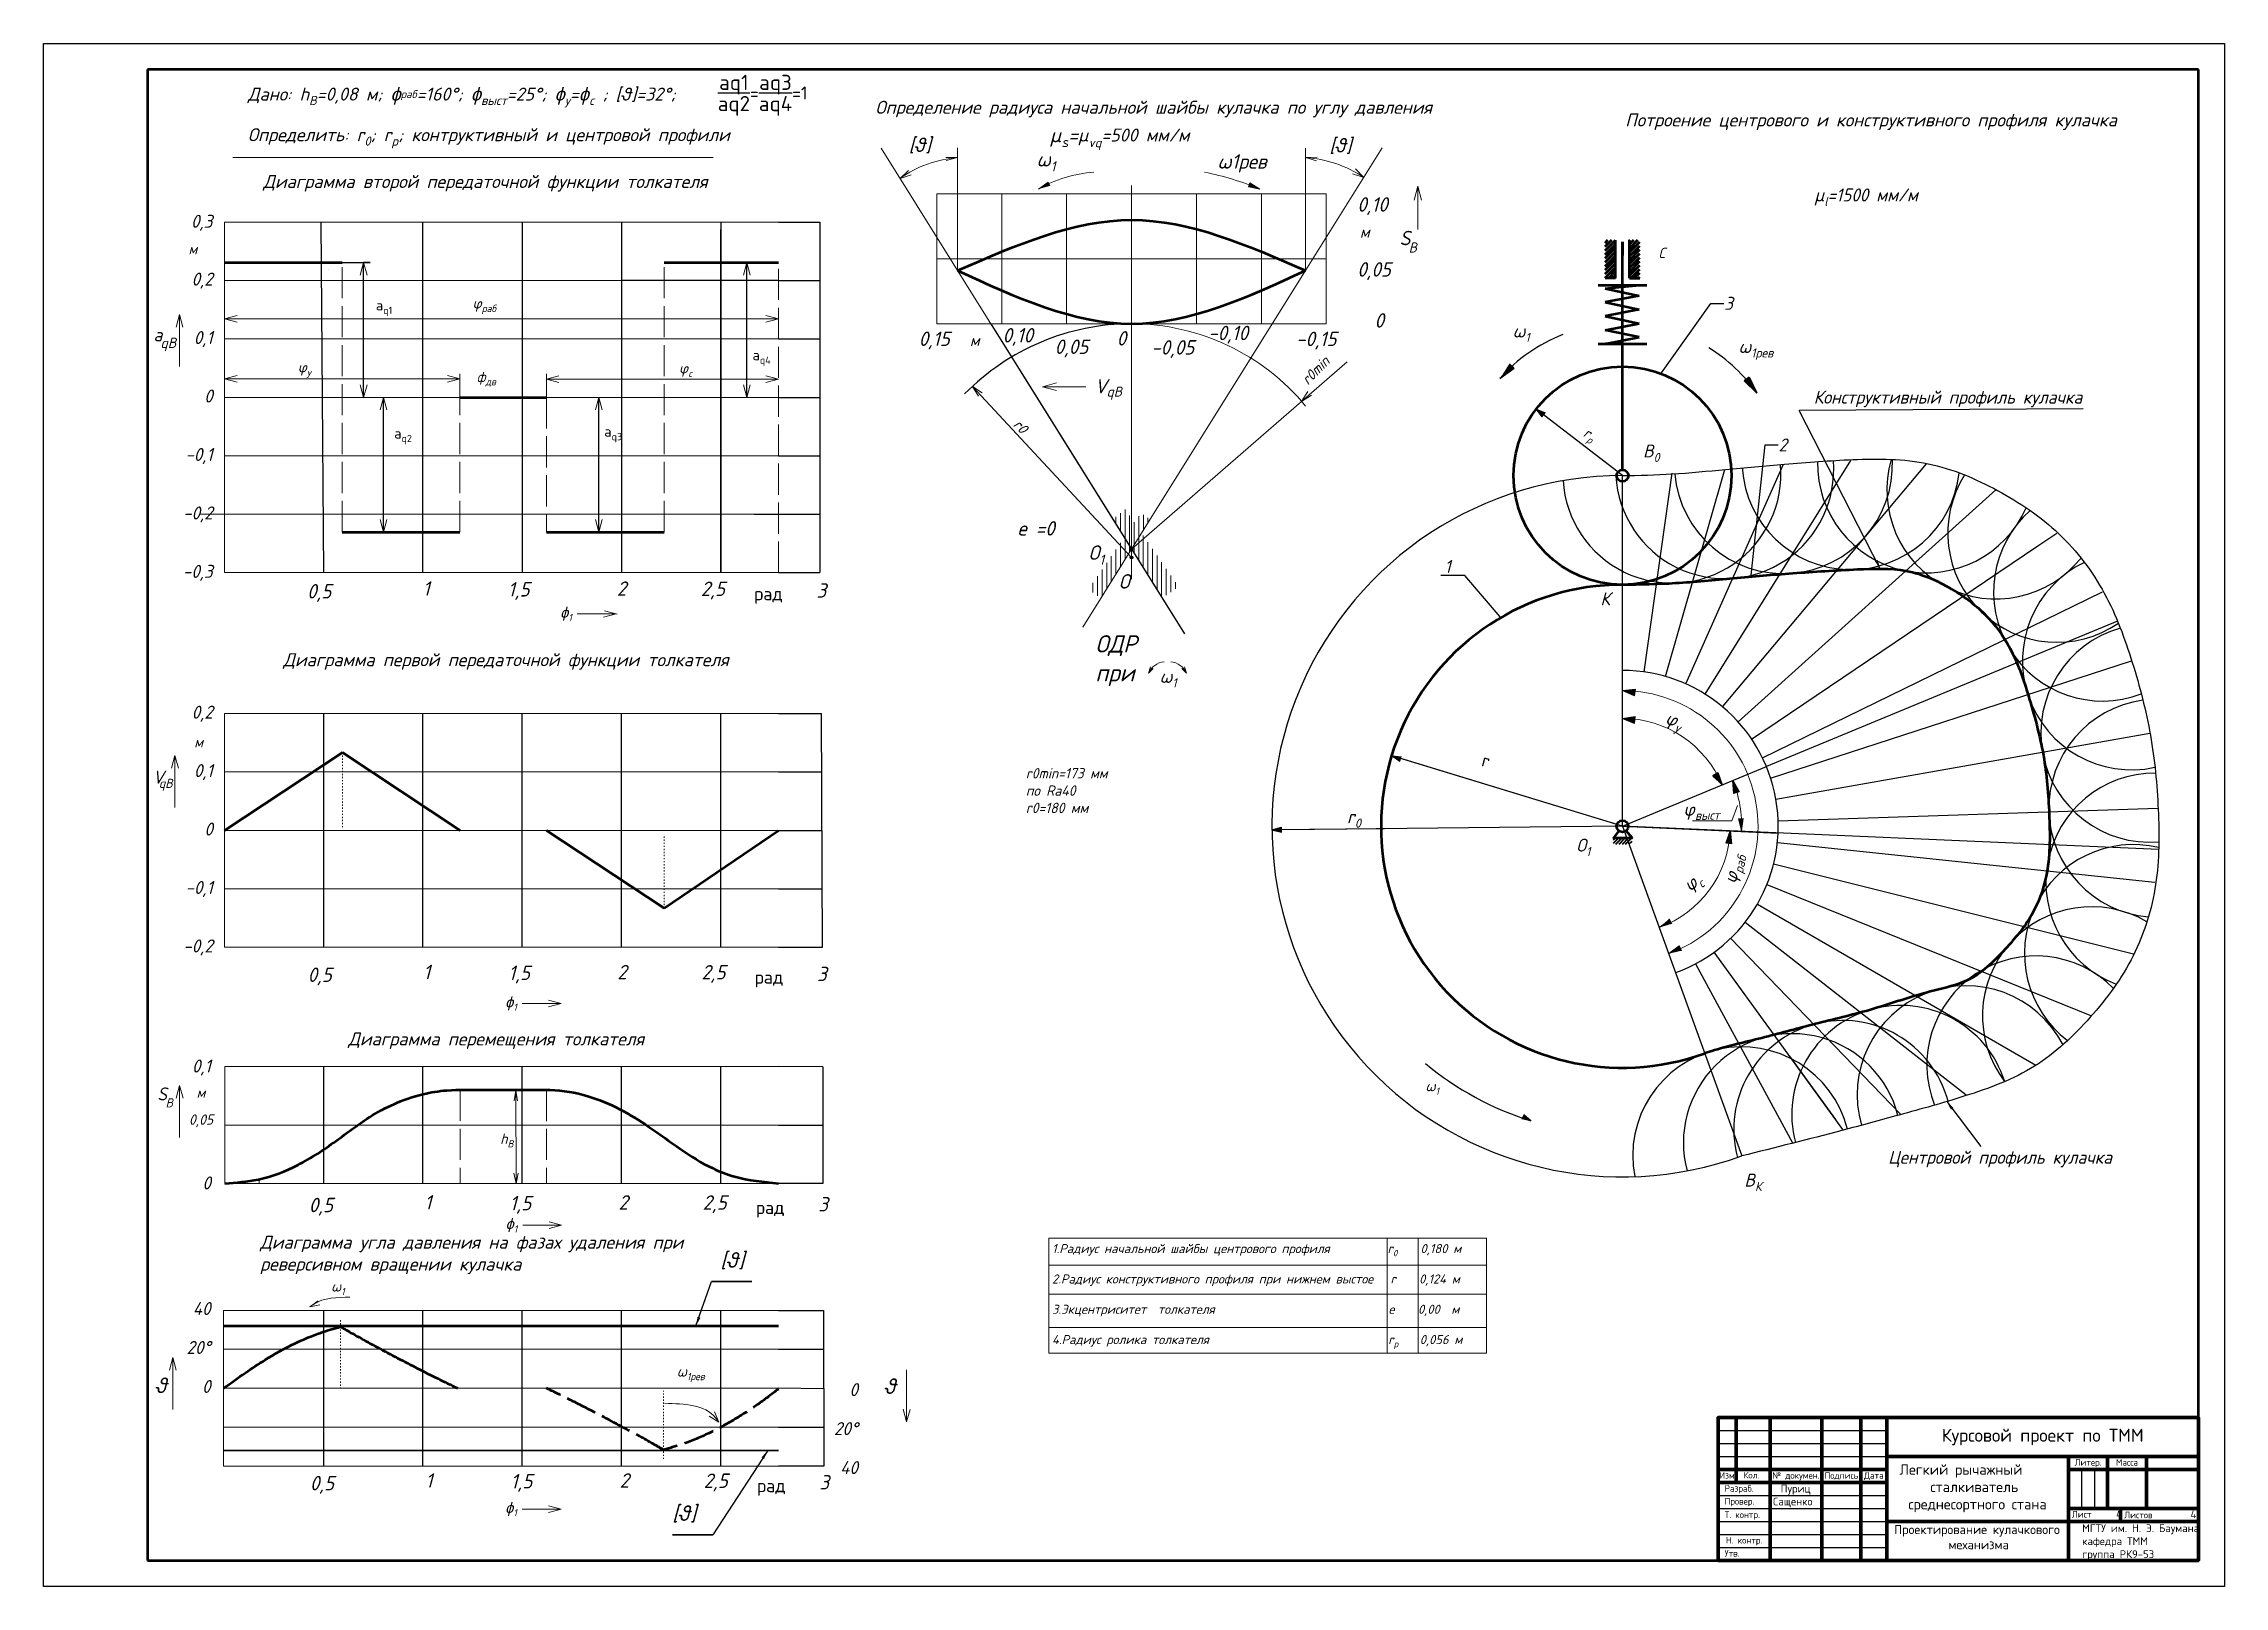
# Model space of a CAD drawing. Header units: millimetres. Extents: x -386 to 454, y -15 to 579.
import ezdxf
from ezdxf import colors
from ezdxf.entities.mleader import LeaderData, LeaderLine
from ezdxf.enums import TextEntityAlignment as Align
from ezdxf.math import Vec2, Vec3

# ---------------------------------------------------------------- set-up
doc = ezdxf.new("R2010")
doc.units = ezdxf.units.MM
doc.linetypes.add('ACAD_ISO02W100', pattern=[15, 12, -3])
doc.linetypes.add('ACAD_ISO03W100', pattern=[1.18, 0.47, -0.71])
for name, color, linetype, lineweight in [('Видимые тонкие (ГОСТ)', 7, 'Continuous', 35), ('Видимый контур (ГОСТ)', 7, 'Continuous', 50), ('Кромка (ГОСТ)', 7, 'Continuous', 50), ('Обозначение (ГОСТ)', 7, 'Continuous', 25), ('Штриховка (ГОСТ)', 7, 'Continuous', 18), ('Эскизная геометрия (ГОСТ)', 7, 'Continuous', 50)]:
    doc.layers.add(name, color=color, linetype=linetype, lineweight=lineweight)
doc.styles.add('Аннотативный', font='arial.ttf')
doc.styles.add('Обычный текст (ГОСТ)', font='GOST Common Italic.ttf')
doc.styles.add('Текстовый стиль150', font='GOST Common Italic.ttf')
doc.dimstyles.new('Диаметр (ГОСТ)$7', dxfattribs={"dimtxt": 3.5, "dimasz": 3.5, "dimexe": 1, "dimexo": 0, "dimgap": 0.5, "dimtad": 1, "dimrnd": 1e-08, "dimtxsty": 'Обычный текст (ГОСТ)', "dimblk": 'Filled-1', "dimcen": 0.09, "dimdle": 15, "dimclrd": 256, "dimclre": 256, "dimclrt": 256, "dimazin": 2, "dimtfac": 0.714286, "dimtdec": 3, "dimtmove": 0, "dimatfit": 3, "dimfxl": 1, "dimtolj": 1, "dimlwd": -1, "dimlwe": 25, "dimarcsym": 0})

msp = doc.modelspace()

# ---------------------------------------------------------------- texts
at = {"color": 0, "lineweight": 13, "style": 'Обычный текст (ГОСТ)'}
for s, insert, char_height, width, attachment_point, line_spacing_factor in [('\\A1;{\\fISOCPEUR|b0|i1|c204|p34;\\H0.71429x;Дано: h\\H0.7x;\\S^ B;\\H1.4286x;=0,0\\fISOCPEUR|b0|i1|c0|p34;8\\fISOCPEUR|b0|i1|c204|p34; м; \\fISOCPEUR|b0|i1|c0|p34;ϕ\\fISOCPEUR|b0|i1|c204|p34;\\H0.6x;раб\\H1.6667x;=160°; \\fISOCPEUR|b0|i1|c0|p34;ϕ\\fISOCPEUR|b0|i1|c204|p34;\\H0.7x;\\S^ выст;\\H1.4286x;=25°; \\fISOCPEUR|b0|i1|c0|p34;ϕ\\fISOCPEUR|b0|i1|c204|p34;\\H0.69997x;\\S^ у;\\H1.4286x;=\\fISOCPEUR|b0|i1|c0|p34;ϕ\\fISOCPEUR|b0|i1|c204|p34;\\H0.69997x;\\S^ c;\\H1.4287x; \\H0.99998x;; [\\fISOCPEUR|b0|i1|c0|p34;ϑ\\fISOCPEUR|b0|i1|c204|p34;]=3\\fISOCPEUR|b0|i1|c0|p34;2\\fISOCPEUR|b0|i1|c204|p34;°\\fISOCPEUR|b0|i1|c0|p34;;\\fISOCPEUR|b0|i1|c204|p34;\\P \\PОпределить: r\\H0.69997x;\\S^ 0;\\H1.4287x;; r\\H0.69996x;\\S^ p;\\H1.4287x;; контруктивный и центровой профили}', (-307.38, 562.48), 7, 211.1603, 1, 0.936375), ('0,10\\P0,05', (119.95, 520.26), 5.555, 23.8286, 1, 2.7), ('0,2\\P0,1\\P0\\P-0,1\\P-0,2\\P-0,3', (-320.92, 491.24), 5, 18.6443, 3, 2.7), ('-0,10', (62.57, 470.78), 5.555, 23.8286, 1, 2.7), ('0', (126.6, 475.61), 5.55, 23.8286, 1, 2.7), ('0,15', (-48.95, 468.55), 5.555, 23.8286, 1, 2.7), ('0,10', (-16.66, 469.9), 5.555, 23.8286, 1, 2.7), ('0,05', (3.4, 465.49), 5.555, 23.8286, 1, 2.7), ('0', (27.31, 468.72), 5.55, 23.8286, 1, 2.7), ('-0,05', (40.62, 465.24), 5.555, 23.8286, 1, 2.7), ('-0,15', (96.39, 468.49), 5.555, 23.8286, 1, 2.7), ('0,5', (-284.54, 371.34), 5.555, 23.8286, 1, 2.7), ('1', (-239.98, 372.4), 5.55, 23.8286, 1, 2.7), ('1,5', (-207.2, 372.09), 5.555, 23.8286, 1, 2.7), ('2', (-165.24, 372.36), 5.55, 23.8286, 1, 2.7), ('2,5', (-132.87, 372.28), 5.555, 23.8286, 1, 2.7), ('3', (-88.32, 371.65), 5.55, 23.8286, 1, 2.7), ('0,2\\P0,1\\P0\\P-0,1\\P-0,2', (-320.87, 324.51), 5, 18.6443, 3, 2.7), ('0,5', (-284.34, 223.69), 5.555, 23.8286, 1, 2.7), ('1', (-239.78, 224.74), 5.55, 23.8286, 1, 2.7), ('1,5', (-207.01, 224.43), 5.555, 23.8286, 1, 2.7), ('2', (-165.05, 224.7), 5.55, 23.8286, 1, 2.7), ('2,5', (-132.68, 224.63), 5.555, 23.8286, 1, 2.7), ('3', (-88.13, 223.99), 5.55, 23.8286, 1, 2.7), ('0,1\\P\\P0', (-321.62, 188.26), 5, 18.6443, 3, 2.7), ('0,5', (-283.88, 135.02), 5.555, 23.8286, 1, 2.7), ('1', (-239.32, 136.07), 5.55, 23.8286, 1, 2.7), ('1,5', (-206.54, 135.76), 5.555, 23.8286, 1, 2.7), ('2', (-164.58, 136.03), 5.55, 23.8286, 1, 2.7), ('2,5', (-132.21, 135.96), 5.555, 23.8286, 1, 2.7), ('3', (-87.66, 135.32), 5.55, 23.8286, 1, 2.7), ('{\\fISOCPEUR|b0|i1|c204|p34;Диаграмма угла давления на фазах удаления при реверсивном вращении кулачка}', (-302.67, 120.42), 5, 162.6854, 1, 1.011285), ('40\\P20°\\P0', (-321.74, 94.89), 5, 18.6443, 3, 1.8), ('0\\P20°\\P40', (-72.39, 63.65), 5, 18.6443, 3, 1.8), ('0,5', (-283.46, 27.93), 5.555, 23.8286, 1, 2.7), ('1', (-238.9, 28.98), 5.55, 23.8286, 1, 2.7), ('1,5', (-206.12, 28.68), 5.555, 23.8286, 1, 2.7), ('2', (-164.16, 28.95), 5.55, 23.8286, 1, 2.7), ('2,5', (-131.79, 28.87), 5.555, 23.8286, 1, 2.7), ('3', (-87.24, 28.24), 5.55, 23.8286, 1, 2.7)]:
    msp.add_mtext(s, dxfattribs=dict(at, insert=insert, char_height=char_height, width=width, attachment_point=attachment_point, line_spacing_factor=line_spacing_factor))
for s, insert, char_height, width, attachment_point in [('{\\fISOCPEUR|b0|i1|c204|p34;Определение радиуса начальной шайбы кулачка по углу давления}', (-65.66, 557.4), 5, 220.4731, 1), ('{\\fISOCPEUR|b0|i1|c204|p34;Потроение центрового и конструктивного профиля кулачка}', (223.16, 552.52), 5, 1024.682, 1), ('\\A1;ω{\\H0.7x;\\S^ 1;}', (-3.52, 537.65), 5.555, 13.1673, 1), ('\\A1;ω1рев', (66.11, 536.83), 5.555, 11.9666, 1), ('{\\fISOCPEUR|b0|i1|c204|p34;Диаграмма второй передаточной функции толкателя}', (-301.47, 528.82), 5.0001, 219.946, 1), ('S  ', (136.24, 507.34), 5.555, 22.7622, 1), ('V  ', (18.76, 450.25), 5.555, 22.7622, 1), ('e =0', (-11.07, 395.55), 5.555, 27.6769, 1), ('\\A1;ϕ{\\H0.7x;\\S^ 1;}', (-187.06, 362.38), 4, 33.9011, 1), ('{\\fISOCPEUR|b0|i1|c204|p34;Диаграмма первой передаточной функции толкателя}', (-293.76, 344.69), 5, 219.946, 1), ('\\A1;ω{\\H0.7x;\\S^ 1;}', (43.86, 338.27), 5, 26.3346, 1), ('V  ', (-344.03, 299.49), 5, 20.488, 1), ('\\A1;ϕ{\\H0.7x;\\S^ 1;}', (-208.26, 212.35), 4, 33.9011, 1), ('{\\fISOCPEUR|b0|i1|c204|p34;Диаграмма перемещения толкателя}', (-268.73, 198.68), 5, 219.946, 1), ('S  ', (-342.28, 177.52), 5, 20.488, 1), ('\\A1;ϕ{\\H0.7x;\\S^ 1;}', (-208.08, 127), 4, 33.9011, 1), ('ϑ', (-338.45, 65.81), 6, 20.488, 3), ('{\\H1x;ϑ}', (-57.67, 65.49), 6, 20.488, 3), ('\\A1;ϕ{\\H0.7x;\\S^ 1;}', (-208.26, 17.68), 4, 33.9011, 1)]:
    msp.add_mtext(s, dxfattribs=dict(at, insert=insert, char_height=char_height, width=width, attachment_point=attachment_point))
at = {"color": 0, "lineweight": 13, "insert": (-329.27, 513.51), "char_height": 5, "width": 10.5, "attachment_point": 1}
msp.add_mtext('{\\fGOST Common|b0|i1|c204|p34;0,3}', dxfattribs=at)
at = {"color": 0, "lineweight": 13, "attachment_point": 1, "style": 'Обычный текст (ГОСТ)'}
for insert, char_height in [((-341.05, 466.2), 4), ((23.4, 447.37), 3.888)]:
    msp.add_mtext('qB', dxfattribs=dict(at, insert=insert, char_height=char_height))
at = {"color": 0, "char_height": 5, "attachment_point": 1, "style": 'Обычный текст (ГОСТ)'}
for s, insert, width in [('\\A1;ω{\\H0.7x;\\S^ 1;}', (179.83, 471.25), 26.3346), ('\\A1;ω{\\H0.7x;\\S^ 1;\\S^ рев;}', (266.82, 465.28), 23.9332)]:
    msp.add_mtext(s, dxfattribs=dict(at, insert=insert, width=width))
at = {"color": 0, "insert": (295.75, 445.79), "char_height": 5, "attachment_point": 1, "style": 'Обычный текст (ГОСТ)'}
msp.add_mtext_dynamic_manual_height_columns('Конструктивный профиль кулачка', width=132.2379, gutter_width=1, heights=[0], dxfattribs=at)
at = {"color": 0, "insert": (324.44, 153.12), "char_height": 5, "attachment_point": 1}
msp.add_mtext_dynamic_manual_height_columns('{\\fGOST Common|b0|i1|c204|p34;Центровой профиль кулачка}', width=121.3423, gutter_width=1, heights=[0], dxfattribs=at)
at = {"color": 0, "lineweight": 13, "insert": (2.39, 117.21), "char_height": 3.5, "attachment_point": 1, "style": 'Обычный текст (ГОСТ)'}
msp.add_mtext_dynamic_manual_height_columns('\\A1;{\\fISOCPEUR|b0|i1|c204|p34;1.Радиус начальной шайбы центрового профиля        \\fISOCPEUR|b0|i1|c0|p34; \\fISOCPEUR|b0|i1|c204|p34; r\\H0.7x;\\S^ 0;\\H1.4286x;    0,180 м\\P\\P2.Радиус конструктивного профиля при нижнем выстое \\fISOCPEUR|b0|i1|c0|p34; \\fISOCPEUR|b0|i1|c204|p34; r \\fISOCPEUR|b0|i1|c0|p34; \\fISOCPEUR|b0|i1|c204|p34;  0,124 м\\P\\P3.Экцентриситет  толкателя                            \\fISOCPEUR|b0|i1|c0|p34; \\fISOCPEUR|b0|i1|c204|p34; e    0,00  м\\P\\P4.Радиус ролика толкателя                           \\fISOCPEUR|b0|i1|c0|p34; \\fISOCPEUR|b0|i1|c204|p34;   r\\H0.7x;\\S^ p ;\\H1.4286x;  \\fISOCPEUR|b0|i1|c0|p34; \\fISOCPEUR|b0|i1|c204|p34;0,0\\fISOCPEUR|b0|i1|c0|p34;56\\fISOCPEUR|b0|i1|c204|p34; м   \\fGOST Common|b0|i1|c204|p34;\\H0.71432x;    }   ', width=357.653, gutter_width=1, heights=[0], dxfattribs=at)
at = {"linetype": 'ByBlock'}
for s, width, heights, insert, char_height, attachment_point in [('{\\fISOCPEUR|b0|i0|c204|p34;Курсовой проект по ТММ}', 120, [14.66], (383.96, 42.91), 5, 5), ('{\\fISOCPEUR|b0|i0|c204|p34;Масса}', 15, [3.92], (416.46, 33.14), 2.5, 5), ('{\\fISOCPEUR|b0|i0|c204|p34;Изм\\fISOCPEUR|b0|i0|c0|p34;.}', 6, [3.69], (259.46, 28.14), 2.5, 4), ('{\\fISOCPEUR|b0|i0|c204|p34;Кол\\fISOCPEUR|b0|i0|c0|p34;.}', 8.8502, [0], (271.78, 28.21), 2.5, 5), ('{\\fISOCPEUR|b0|i0|c0|p34;№ \\fISOCPEUR|b0|i0|c204|p34;докумен\\fISOCPEUR|b0|i0|c0|p34;.}', 20, [5.03], (288.96, 27.79), 2.5, 5), ('{\\fISOCPEUR|b0|i0|c204|p34;Подпись}', 15, [5.27], (306.46, 27.9), 2.5, 5), ('{\\fISOCPEUR|b0|i0|c204|p34;Дата}', 10, [3.84], (318.96, 27.87), 2.5, 5), ('\\pi2.5;{\\fISOCPEUR|b0|i0|c204|p34;Разраб\\fISOCPEUR|b0|i0|c0|p34;.}', 20, [5], (258.96, 22.78), 2.5, 4), ('\\pi2.5;{\\fISOCPEUR|b0|i0|c204|p34;Провер\\fISOCPEUR|b0|i0|c0|p34;.}', 20.4068, [4.29], (258.96, 17.81), 2.5, 4), ('\\pi2.5;{\\fISOCPEUR|b0|i0|c204|p34;Т\\fISOCPEUR|b0|i0|c0|p34;. \\fISOCPEUR|b0|i0|c204|p34;контр\\fISOCPEUR|b0|i0|c0|p34;.}', 20, [3.69], (258.96, 12.66), 2.5, 4), ('{\\fISOCPEUR|b0|i0|c204|p34;Лист      \\fISOCPEUR|b0|i0|c0|p34;4}', 20, [3.57], (395.23, 13.14), 2.5, 4), ('{\\fISOCPEUR|b0|i0|c204|p34;Листов        \\fISOCPEUR|b0|i0|c0|p34;\\H1.2x; 4}', 30, [3.68], (415.4, 13.14), 2.5, 4), ('{\\fISOCPEUR|b0|i0|c204|p34;Н\\fISOCPEUR|b0|i0|c0|p34;. \\fISOCPEUR|b0|i0|c204|p34;контр\\fISOCPEUR|b0|i0|c0|p34;.}', 20, [3.8], (268.96, 2.81), 2.5, 5), ('\\pi2.5;{\\fISOCPEUR|b0|i0|c204|p34;Утв\\fISOCPEUR|b0|i0|c0|p34;.}', 20, [3.56], (258.96, -1.86), 2.5, 4)]:
    msp.add_mtext_dynamic_manual_height_columns(s, width=width, gutter_width=12.5, heights=heights, dxfattribs=dict(at, insert=insert, char_height=char_height, attachment_point=attachment_point))
at = {"linetype": 'ByBlock', "lineweight": 30, "insert": (401.46, 32.81), "char_height": 2.5, "attachment_point": 5}
msp.add_mtext_dynamic_manual_height_columns('{\\fISOCPEUR|b0|i0|c204|p34;Литер\\fISOCPEUR|b0|i0|c0|p34;.}', width=15, gutter_width=12.5, heights=[4.27], dxfattribs=at)
at = {"style": 'Аннотативный'}
for s, width, heights, insert, char_height, attachment_point in [('{\\fISOCPEUR|b0|i0|c204|p34;Легкий рычажный      сталкиватель  среднесортного стана}', 70, [22.9], (358.88, 23.16), 4, 5), (' {\\fISOCPEUR|b0|i0|c204|p34;Сащенко }', 18.6254, [4.76], (278.96, 19.59), 3, 1), ('\\pi2.8;{\\fISOCPEUR|b0|i0|c204|p34;\\C0;Проектирование кулачкового \\P\\pi23.712;механизма}', 70, [15], (323.96, 9.04), 3.5, 1), ('{\\fISOCPEUR|b0|i0|c204|p34;МГТУ им\\fISOCPEUR|b0|i0|c0|p34;. \\fISOCPEUR|b0|i0|c204|p34;Н\\fISOCPEUR|b0|i0|c0|p34;. \\fISOCPEUR|b0|i0|c204|p34;Э\\fISOCPEUR|b0|i0|c0|p34;. \\fISOCPEUR|b0|i0|c204|p34;Баумана\\Pкафедра ТММ\\Pгруппа РК9-53}', 50, [0], (399.17, 9.31), 3, 1)]:
    msp.add_mtext_dynamic_manual_height_columns(s, width=width, gutter_width=12.5, heights=heights, dxfattribs=dict(at, insert=insert, char_height=char_height, attachment_point=attachment_point))
at = {"color": 18, "lineweight": 40, "true_color": 0x000000, "insert": (283.04, 24.54), "char_height": 3, "attachment_point": 1, "style": 'Аннотативный'}
msp.add_mtext_dynamic_manual_height_columns('{\\fISOCPEUR|b0|i0|c204|p34;\\C256;Пуриц}', width=20.6196, gutter_width=12.5, heights=[0], dxfattribs=at)
at = {"layer": 'Видимые тонкие (ГОСТ)', "color": 0, "lineweight": 13, "insert": (139.77, 502.86), "char_height": 3.89, "attachment_point": 1, "style": 'Обычный текст (ГОСТ)'}
msp.add_mtext('B', dxfattribs=at)
at = {"layer": 'Обозначение (ГОСТ)', "color": 0, "lineweight": 13, "insert": (-343.7, 469.82), "char_height": 3.5, "width": 20.488, "attachment_point": 1, "style": 'Обычный текст (ГОСТ)'}
msp.add_mtext('{\\H1.4286x;a }    ', dxfattribs=at)
at = {"layer": 'Обозначение (ГОСТ)', "color": 0, "lineweight": 13, "char_height": 3.5, "attachment_point": 1, "style": 'Обычный текст (ГОСТ)'}
for s, insert in [('qB', (-341.67, 296.34)), ('B', (-339.06, 173.33))]:
    msp.add_mtext(s, dxfattribs=dict(at, insert=insert))
at = {"layer": 'Эскизная геометрия (ГОСТ)', "lineweight": -2, "attachment_point": 1}
for s, width, insert, char_height in [('\\A1;{\\fISOCPEUR|b0|i0|c0|p34;\\H1.1665x;\\Saq1/aq2;\\H0.85723x;=\\H1.1665x;\\Saq3/aq4;\\H0.85723x;=1}', 35.518, (-126.39, 567.41), 5), ('\\A1;{\\fISOCPEUR|b0|i0|c204|p34;a\\H0.7x;\\S^ q1;}', 12.0471, (-258.06, 480.67), 4), ('\\A1;{\\fISOCPEUR|b0|i0|c204|p34;a\\fISOCPEUR|b0|i0|c0|p34;\\H0.7x;\\S^ q4;}', 12.0471, (-112.99, 461.5), 4), ('\\A1;{\\fISOCPEUR|b0|i0|c204|p34;a\\fISOCPEUR|b0|i0|c0|p34;\\H0.7x;\\S^ q2;}', 12.0471, (-251.01, 431.35), 4), ('\\A1;{\\fISOCPEUR|b0|i0|c204|p34;a\\fISOCPEUR|b0|i0|c0|p34;\\H0.7x;\\S^ q3;}', 12.0471, (-170.1, 432.07), 4), ('{\\fISOCPEUR|b0|i0|c204|p34;рад}', 22.7078, (-112.35, 370.09), 5), ('\\A1;{\\fGOST Common|b0|i1|c204|p0;\\C0;r0min=173 мм\\Pпо \\fGOST Common|b0|i1|c0|p0;Ra40\\fGOST Common|b0|i1|c204|p0;\\P\\fGOST Common|b0|i1|c0|p0;r0=180 \\fGOST Common|b0|i1|c204|p0;мм}', 50.534, (-7.72, 300.47), 4), ('{\\fISOCPEUR|b0|i0|c204|p34;рад}', 22.7078, (-112.15, 222.43), 5), ('\\A1;\\P{\\fGOST Common|b0|i1|c0|p0;\\C0;ω\\fGOST Common|b0|i1|c204|p0;\\H0.7x;\\S^ 1;}', 19.6703, (146.22, 186.71), 4), ('{\\fISOCPEUR|b0|i0|c204|p34;рад}', 22.7078, (-111.69, 133.76), 5), ('{\\fISOCPEUR|b0|i0|c204|p34;рад}', 22.7078, (-111.27, 26.68), 5)]:
    msp.add_mtext_dynamic_manual_height_columns(s, width=width, gutter_width=20, heights=[0], dxfattribs=dict(at, insert=insert, char_height=char_height))
at = {"layer": 'Эскизная геометрия (ГОСТ)', "color": 0, "lineweight": 13, "attachment_point": 1, "style": 'Обычный текст (ГОСТ)'}
for s, width, insert, char_height in [('\\A1;{\\fISOCPEUR|b0|i1|c0|p34;μ\\fISOCPEUR|b0|i1|c204|p34;\\H0.7x;\\S^ s;\\H1.4286x;=\\fISOCPEUR|b0|i1|c0|p34;\\H0.90007x;μ\\H0.7x;\\S^ vq;\\H1.4286x;=\\fISOCPEUR|b0|i1|c204|p34;50\\fISOCPEUR|b0|i1|c0|p34;0 \\fISOCPEUR|b0|i1|c204|p34;мм/м}', 70.1635, (1.5, 546.99), 5.55513), ('\\A1;μ{\\H0.7x;\\S^ l;}=1500 мм/м', 47.7129, (296.01, 523.65), 5), ('м', 4.9396, (120.97, 509.12), 4.44), ('\\A1;φ{\\H0.7x;\\S^ раб;}', 15.7334, (-220.87, 481.42), 4), ('м', 4.9396, (-29.27, 467.38), 4.44), ('\\A1;φ{\\H0.7x;\\S^ у;}', 15.7334, (-288.2, 456.81), 4), ('\\A1;φ{\\H0.7x;\\S^ c;}', 15.7334, (-141.37, 456.42), 4), ('\\A1;ф{\\H0.7x;\\S^ дв;}', 20.645, (-219.22, 453.15), 4), ('\\A1;О{\\H0.7x;\\S^ 1;}', 8.271, (16.45, 386.22), 5.5553), ('\\A1;О', 8.271, (28.11, 375.14), 5.555), ('ОДР\\Pпри', 29.6347, (19.07, 351.64), 6.666), ('м', 6.7014, (-328.01, 312.47), 4), ('м', 9.197, (-327.12, 177.53), 4), ('0,05', 10.4888, (-330.07, 167.13), 4), ('\\A1;h{\\H0.7x;\\S^ B;}', 13.052, (-210.17, 159.77), 4), ('\\A1;ω{\\H0.7x;\\S^ 1;}', 8.3716, (-275.31, 102.91), 4), ('\\A1;ω{\\H0.7x;\\S^ 1;\\S^ рев;}', 8.3716, (-142.13, 70.16), 4)]:
    msp.add_mtext_dynamic_manual_height_columns(s, width=width, gutter_width=20, heights=[0], dxfattribs=dict(at, insert=insert, char_height=char_height))
at = {"layer": 'Эскизная геометрия (ГОСТ)', "color": 0, "lineweight": 13, "char_height": 5.556, "width": 10.2904, "attachment_point": 1, "style": 'Обычный текст (ГОСТ)'}
for insert in [(-52.74, 543.23), (109.27, 543.06)]:
    msp.add_mtext('[ϑ]', dxfattribs=dict(at, insert=insert))
at = {"layer": 'Эскизная геометрия (ГОСТ)', "color": 0, "lineweight": 13, "insert": (-330.24, 502.3), "char_height": 4, "attachment_point": 1}
msp.add_mtext_dynamic_manual_height_columns('{\\fGOST Common|b0|i1|c204|p34;м}', width=13.2537, gutter_width=20, heights=[0], dxfattribs=at)
at = {"layer": 'Эскизная геометрия (ГОСТ)', "color": 0, "lineweight": 20, "attachment_point": 1, "style": 'Обычный текст (ГОСТ)'}
for s, width, insert, char_height in [('С', 10.7451, (236.01, 500.83), 4), ('\\A1;B{\\H0.7x;\\S^ 0;}', 5.4752, (230.03, 425.06), 5), ('К', 5.4752, (213.6, 368.16), 5), ('\\A1;О{\\H0.7x;\\S^ 1;}', 10.0344, (204.34, 273.31), 5), ('\\A1;B{\\H0.7x;\\S^ К;}', 5.4752, (269.07, 144.34), 5)]:
    msp.add_mtext_dynamic_manual_height_columns(s, width=width, gutter_width=20, heights=[0], dxfattribs=dict(at, insert=insert, char_height=char_height))
at = {"layer": 'Эскизная геометрия (ГОСТ)', "color": 0, "lineweight": 13, "char_height": 4, "attachment_point": 1, "style": 'Обычный текст (ГОСТ)'}
for s, insert, rotation in [('\\A1;r0min', (98.12, 450.53), 45.72503), ('\\A1;r0', (-9.98, 435.23), 314.50537)]:
    msp.add_mtext_dynamic_manual_height_columns(s, width=14.8202, gutter_width=20, heights=[0], dxfattribs=dict(at, insert=insert, rotation=rotation))
at = {"layer": 'Эскизная геометрия (ГОСТ)', "color": 0, "lineweight": 20, "attachment_point": 1, "style": 'Обычный текст (ГОСТ)'}
for s, width, insert, char_height, rotation in [('\\A1;r{\\H0.7x;\\S^ p;}', 14.8202, (208.62, 431.92), 4, 330.98268), ('\\A1;φ{\\H0.7x;\\S^ у;}', 15.7334, (239.66, 322.46), 4.9995, 342.69446), ('\\A1;φ{\\H0.7x;\\S^ выст;}', 15.7334, (245.45, 287.04), 4.9995, 1.23387), ('\\A1;φ{\\H0.7x;\\S^ раб;}', 15.7334, (260.92, 256.73), 4.9995, 77.48873), ('\\A1;φ{\\H0.7x;\\S^ c;}', 15.7334, (244.94, 256.55), 4.9995, 38.30083)]:
    msp.add_mtext_dynamic_manual_height_columns(s, width=width, gutter_width=20, heights=[0], dxfattribs=dict(at, insert=insert, char_height=char_height, rotation=rotation))
at = {"layer": 'Эскизная геометрия (ГОСТ)', "color": 0, "insert": (168.8, 306.15), "char_height": 5, "attachment_point": 1, "rotation": 344.78346}
msp.add_mtext_dynamic_manual_height_columns('{\\fISOCPEUR|b0|i0|c0|p34;r}', width=16.0019, gutter_width=20, heights=[0], dxfattribs=at)
at = {"layer": 'Эскизная геометрия (ГОСТ)', "color": 0, "insert": (116.02, 284.23), "char_height": 5, "attachment_point": 1}
msp.add_mtext_dynamic_manual_height_columns('\\A1;{\\fISOCPEUR|b0|i1|c0|p34;r\\fISOCPEUR|b0|i1|c204|p34;\\H0.7x;\\S^ 0;}', width=7.6446, gutter_width=20, heights=[0], dxfattribs=at)

# ---------------------------------------------------------------- blocks, each defined once
blk = doc.blocks.new('Рамки ГОСТ - Рамка 297x420')
at = {"layer": 'Кромка (ГОСТ)', "lineweight": 25}
for p, q in [((0, 0), (0, 297)), ((0, 297), (420, 297)), ((420, 297), (420, 0)), ((420, 0), (0, 0))]:
    blk.add_line(p, q, dxfattribs=at)
at = {"layer": 'Кромка (ГОСТ)'}
for p, q in [((415, 292), (20, 292)), ((20, 292), (20, 5)), ((415, 5), (415, 292)), ((20, 5), (415, 5))]:
    blk.add_line(p, q, dxfattribs=at)
blk = doc.blocks.new('Выноска_1')
at = {"layer": 'Эскизная геометрия (ГОСТ)', "lineweight": 30}
blk.add_line((0, 0), (2.22, 0), dxfattribs=at)
at = {"layer": 'Обозначение (ГОСТ)', "style": 'Текстовый стиль150'}
blk.add_text('[ϑ]', height=0.857, dxfattribs=at).set_placement((0.5, 0.5), align=Align.BOTTOM_LEFT)
blk = doc.blocks.new('Filled-1')
at = {"color": 0}
for p, q in [((0, 0), (-1, 0.14)), ((-1, 0.14), (-1, -0.14)), ((-1, 0), (0, 0)), ((-1, -0.14), (0, 0))]:
    blk.add_line(p, q, dxfattribs=at)
at = {"color": 0, "flags": 128}
blk.add_lwpolyline([(-1, -0.14), (0, 0), (-1, 0.14), (-1, -0.14)], dxfattribs=at)
at = {"color": 0}
blk.add_solid([(-1, -0.14), (0, 0), (-1, 0.14), (-1, -0.14)], dxfattribs=at)
blk = doc.blocks.new('Выноска_2')
at = {"layer": 'Эскизная геометрия (ГОСТ)', "lineweight": 30}
blk.add_line((0, 0), (-2.22, 0), dxfattribs=at)
at = {"layer": 'Обозначение (ГОСТ)', "style": 'Текстовый стиль150'}
blk.add_text('[ϑ]', height=0.857, dxfattribs=at).set_placement((-2.22, 0.5), align=Align.BOTTOM_LEFT)

# ---------------------------------------------------------------- hatches: boundary and pattern name
at = {"lineweight": 50}
h = msp.add_hatch(dxfattribs=at)
h.set_pattern_fill('ANSI31', color=0, scale=0.3333, style=0)
h.set_pattern_definition([(45, (618.4486, -310.9503), (-0.7482798, 0.7482798), [])])
h.paths.add_polyline_path([(219.44, 503.83), (215.43, 503.83), (215.43, 489.14), (219.44, 489.14)])
h = msp.add_hatch(dxfattribs=at)
h.set_pattern_fill('ANSI31', color=0, scale=0.3333, style=0)
h.set_pattern_definition([(45, (90.5941, 119.4781), (-0.7482798, 0.7482798), [])])
h.paths.add_polyline_path([(224.77, 503.83), (228.79, 503.83), (228.79, 489.14), (224.77, 489.14)])
at = {"lineweight": 13}
h = msp.add_hatch(dxfattribs=at)
h.set_pattern_fill('ANSI31', color=0, scale=0.5555, angle=45, style=0)
h.set_pattern_definition([(90, (16.3885, 366.5222), (-1.76371, 4e-16), [])])
h.paths.add_polyline_path([(33.02, 384.83), (30.05, 389.15), (16.39, 369.3), (21.17, 365.87)])
h.paths.add_polyline_path([(40.15, 396.2), (36.6, 398.67), (33.02, 393.47), (33.02, 384.83)])
h.paths.add_polyline_path([(33.02, 393.47), (30.05, 389.15), (33.02, 384.83)])
h = msp.add_hatch(dxfattribs=at)
h.set_pattern_fill('ANSI31', color=0, scale=0.5555, angle=45, style=0)
h.set_pattern_definition([(90, (1302.1265, -13.2627), (-1.7637125, 3e-16), [])])
h.paths.add_polyline_path([(30.59, 400.1), (25.81, 396.37), (44.79, 365.95), (51.11, 370.3)])
at = {"lineweight": 40}
h = msp.add_hatch(dxfattribs=at)
h.set_pattern_fill('ANSI31', color=0, scale=0.281138, style=0)
h.set_pattern_definition([(45, (-418.1586, 52.5952), (-0.631173, 0.631173), [])])
h.paths.add_polyline_path([(225.79, 273.59), (218.7, 273.59), (218.7, 271.19), (225.79, 271.19)])
at = {"layer": 'Штриховка (ГОСТ)', "lineweight": 13}
h = msp.add_hatch(color=0, dxfattribs=at)
edge = h.paths.add_edge_path()
edge.add_arc((49.52, 421.31), 114.72, 114.90807, 117.12774)
edge.add_line((-2.79, 523.41), (0.86, 526.07))
edge.add_line((0.86, 526.07), (1.21, 525.36))
h = msp.add_hatch(color=0, dxfattribs=at)
edge = h.paths.add_edge_path()
edge.add_line((-2.79, 523.41), (1.55, 524.66))
edge.add_line((1.55, 524.66), (1.21, 525.36))
edge.add_arc((49.52, 421.31), 114.72, 114.90807, 117.12774)
h = msp.add_hatch(color=0, dxfattribs=at)
edge = h.paths.add_edge_path()
edge.add_arc((38.36, 417.49), 114.72, 67.41375, 69.63342)
edge.add_line((78.29, 525.04), (78, 524.31))
edge.add_line((78, 524.31), (82.42, 523.41))
h = msp.add_hatch(color=0, dxfattribs=at)
edge = h.paths.add_edge_path()
edge.add_line((82.42, 523.41), (78.58, 525.77))
edge.add_line((78.58, 525.77), (78.29, 525.04))
edge.add_arc((38.36, 417.49), 114.72, 67.41375, 69.63342, ccw=False)
at = {"layer": 'Штриховка (ГОСТ)'}
h = msp.add_hatch(color=0, dxfattribs=at)
edge = h.paths.add_edge_path()
edge.add_arc((304.1, 336.79), 172.08, 136.43626, 138.65593)
edge.add_line((174.91, 450.46), (178.54, 456.17))
edge.add_line((178.54, 456.17), (179.41, 455.38))
h = msp.add_hatch(color=0, dxfattribs=at)
edge = h.paths.add_edge_path()
edge.add_line((174.91, 450.46), (180.28, 454.58))
edge.add_line((180.28, 454.58), (179.41, 455.38))
edge.add_arc((304.1, 336.79), 172.08, 136.43626, 138.65593)
h = msp.add_hatch(color=0, dxfattribs=at)
edge = h.paths.add_edge_path()
edge.add_arc((131.76, 347.75), 172.08, 34.36711, 36.58678)
edge.add_line((269.94, 450.31), (268.98, 449.63))
edge.add_line((268.98, 449.63), (273.8, 444.89))
h = msp.add_hatch(color=0, dxfattribs=at)
edge = h.paths.add_edge_path()
edge.add_line((273.8, 444.89), (270.89, 451))
edge.add_line((270.89, 451), (269.94, 450.31))
edge.add_arc((131.76, 347.75), 172.08, 34.36711, 36.58678, ccw=False)
h = msp.add_hatch(dxfattribs=at)
h.set_pattern_fill('ANSI31', color=256, scale=12.7, style=0)
h.paths.add_polyline_path([(165.25, 26.64), (144.54, 26.64), (144.54, 24.64), (165.25, 24.64)])
at = {"layer": 'Эскизная геометрия (ГОСТ)', "lineweight": 20}
h = msp.add_hatch(color=0, dxfattribs=at)
h.set_gradient(color1=(51, 51, 51), color2=(0, 0, 0), one_color=1)
h.paths.add_polyline_path([(191.09, 435.68), (191.68, 436.45), (188.81, 438.66)])
h.paths.add_polyline_path([(188.81, 438.66), (191.68, 436.45), (192.27, 437.21)])
at = {"layer": 'Эскизная геометрия (ГОСТ)', "lineweight": -2}
h = msp.add_hatch(color=256, dxfattribs=at)
h.set_gradient(color2=(0, 0, 0), tint=1)
h.paths.add_polyline_path([(33.02, 382.04), (33.02, 381.04, 0.414214), (33.52, 381.54, 0.414214)])
h.paths.add_polyline_path([(32.68, 381.91, 0.208254), (32.52, 381.54, 0.414214), (33.02, 381.04), (33.02, 381.54)])
h.paths.add_polyline_path([(33.02, 382.04, 0.189604), (32.68, 381.91), (33.02, 381.54)])
h.paths.add_polyline_path([(32.76, 385.25, 0.258618), (32.52, 384.83, 0.258618), (32.76, 384.4), (33.02, 384.83)], flags=17)
h.paths.add_polyline_path([(33.4, 385.15), (33.02, 384.82), (33.29, 384.4, 0.258618), (33.52, 384.83, 0.180077)])
h.paths.add_polyline_path([(33.4, 385.15, 0.075046), (33.29, 385.25), (33.02, 384.83), (33.02, 384.82)])
h.paths.add_polyline_path([(33.29, 385.25, 0.140541), (33.02, 385.33), (33.02, 384.83)])
h.paths.add_polyline_path([(33.02, 385.33, 0.140541), (32.76, 385.25), (33.02, 384.83)])
h.paths.add_polyline_path([(33.02, 384.82), (32.76, 385.25, 0.258618), (32.52, 384.83, 0.258618), (32.76, 384.4, 0.286745), (33.29, 384.4)])
h.paths.add_polyline_path([(33.02, 384.83), (33.02, 384.33, 0.140541), (33.29, 384.4)], flags=17)
h = msp.add_hatch(color=256, dxfattribs=at)
h.set_gradient(color2=(0, 0, 0), tint=1)
h.paths.add_polyline_path([(32.76, 385.25, 0.258618), (32.52, 384.83, 0.258618), (32.76, 384.4), (33.02, 384.83)])
h.paths.add_polyline_path([(33.52, 384.83, 0.258618), (33.29, 385.25), (32.76, 384.4, 0.589045)])
at = {"layer": 'Эскизная геометрия (ГОСТ)', "lineweight": 20}
h = msp.add_hatch(color=0, dxfattribs=at)
h.set_gradient(color1=(0, 0, 10), color2=(0, 0, 0), one_color=1)
h.paths.add_polyline_path([(222.11, 330.3, -0.023164), (226.9, 329.64), (227.08, 330.82)])
h.paths.add_polyline_path([(226.69, 328.31), (226.9, 329.64, 0.023164), (222.11, 330.3)])
h = msp.add_hatch(color=0, dxfattribs=at)
h.set_gradient(color1=(0, 0, 10), color2=(0, 0, 0), one_color=1)
h.paths.add_polyline_path([(222.11, 319.59, -0.029061), (226.9, 319.04), (227.05, 320.31)])
h.paths.add_polyline_path([(222.11, 319.59), (226.73, 317.68), (226.9, 319.04, 0.029061)])
h = msp.add_hatch(color=0, dxfattribs=at)
h.set_gradient(color1=(51, 51, 51), color2=(0, 0, 0), one_color=1)
h.paths.add_polyline_path([(136.29, 303.15), (136.59, 304.07), (133.41, 305.14)])
h.paths.add_polyline_path([(133.41, 305.14), (136.59, 304.07), (136.89, 304.99)])
h = msp.add_hatch(color=0, dxfattribs=at)
h.set_gradient(color1=(0, 0, 10), color2=(0, 0, 0), one_color=1)
h.paths.add_polyline_path([(258.17, 298.19), (256.68, 297.25), (260.44, 293.95, 0.028931)])
h.paths.add_polyline_path([(259.12, 298.78), (258.17, 298.19, -0.028931), (260.44, 293.95)])
h = msp.add_hatch(color=0, dxfattribs=at)
h.set_gradient(color1=(0, 0, 10), color2=(0, 0, 0), one_color=1)
h.paths.add_polyline_path([(258.81, 298.71), (257.92, 298.16, 0.026563), (260.46, 293.99)])
h.paths.add_polyline_path([(257.92, 298.16), (256.96, 297.56), (260.46, 293.99, -0.026563)])
h = msp.add_hatch(color=0, dxfattribs=at)
h.set_gradient(color1=(0, 0, 10), color2=(0, 0, 0), one_color=1)
h.paths.add_polyline_path([(264.99, 290.67), (265.98, 290.99, 0.026563), (264.54, 295.65)])
h.paths.add_polyline_path([(265.98, 290.99), (267.06, 291.34), (264.54, 295.65, -0.026563)])
h = msp.add_hatch(color=0, dxfattribs=at)
h.set_gradient(color1=(51, 51, 51), color2=(0, 0, 0), one_color=1)
h.paths.add_polyline_path([(90.75, 275.76), (90.73, 276.73), (87.11, 276.65)])
h.paths.add_polyline_path([(87.11, 276.65), (90.73, 276.73), (90.71, 277.7)])
h = msp.add_hatch(color=0, dxfattribs=at)
h.set_gradient(color1=(0, 0, 10), color2=(0, 0, 0), one_color=1)
h.paths.add_polyline_path([(268.02, 276.03, 0.026811), (267.71, 280.95), (266.86, 280.9)])
h.paths.add_polyline_path([(268.02, 276.03), (268.58, 281), (267.71, 280.95, -0.026811)])
h = msp.add_hatch(color=0, dxfattribs=at)
h.set_gradient(color1=(0, 0, 10), color2=(0, 0, 0), one_color=1)
h.paths.add_polyline_path([(261.98, 271.52), (263.02, 271.42, 0.026563), (263.54, 276.27)])
h.paths.add_polyline_path([(263.02, 271.42), (264.15, 271.31), (263.54, 276.27, -0.026563)])
h = msp.add_hatch(color=0, dxfattribs=at)
h.set_gradient(color1=(0, 0, 10), one_color=1, tint=1)
h.paths.add_polyline_path([(236.31, 239.1, 0.029434), (240.62, 241.38), (240.06, 242.4)])
h.paths.add_polyline_path([(241.1, 240.51), (240.62, 241.38, -0.029434), (236.31, 239.1)])
h = msp.add_hatch(color=0, dxfattribs=at)
h.set_gradient(color1=(0, 0, 10), color2=(0, 0, 0), one_color=1)
h.paths.add_polyline_path([(240.62, 241.38), (240.06, 242.4), (236.31, 239.1, 0.029434)])
h.paths.add_polyline_path([(241.1, 240.51), (240.62, 241.38, -0.029434), (236.31, 239.1)])
h = msp.add_hatch(color=0, dxfattribs=at)
h.set_gradient(color1=(0, 0, 10), color2=(0, 0, 0), one_color=1)
h.paths.add_polyline_path([(244.43, 231), (243.9, 232.12), (239.97, 229.03, 0.023388)])
h.paths.add_polyline_path([(239.97, 229.03), (244.84, 230.16), (244.43, 231, -0.023388)])
h = msp.add_hatch(color=0, dxfattribs=at)
h.set_gradient(color1=(51, 51, 51), color2=(0, 0, 0), one_color=1)
h.paths.add_polyline_path([(184.15, 167.02), (183.74, 166.14), (186.76, 164.69)])
h.paths.add_polyline_path([(186.76, 164.69), (183.74, 166.14), (183.33, 165.27)])

# ---------------------------------------------------------------- linework, layer by layer
at = {"color": 0, "lineweight": 13}
for p, q in [((33.02, 524.82), (33.02, 373.16)), ((-41.97, 496.54), (108.01, 496.54)), ((-276.29, 492.5), (-276.29, 492.5)), ((-41.97, 471.54), (108.01, 471.54)), ((-225.64, 276.49), (-192.31, 276.49)), ((131.43, 119.51), (131.43, 75.19)), ((143.45, 119.51), (143.45, 75.19)), ((1.19, 109.14), (169.77, 109.14)), ((1.19, 97.92), (169.77, 97.92)), ((1.19, 85.09), (169.77, 85.09))]:
    msp.add_line(p, q, dxfattribs=at)
at = {"color": 0, "lineweight": 50}
for p, q in [((-316.36, 495.1), (-271.02, 495.1)), ((-147.02, 495.1), (-103.02, 495.1)), ((-225.69, 443.22), (-192.36, 443.22)), ((-271.02, 391.35), (-225.69, 391.35)), ((-192.36, 391.35), (-147.02, 391.35)), ((-316.31, 276.49), (-270.97, 306.49)), ((-270.97, 306.49), (-225.64, 276.49)), ((-192.31, 276.49), (-146.97, 246.5)), ((-146.97, 246.5), (-103.02, 276.47))]:
    msp.add_line(p, q, dxfattribs=at)
at = {"color": 0, "linetype": 'ACAD_ISO02W100', "lineweight": 13}
for p, q in [((-271.02, 391.35), (-271.02, 495.1)), ((-103.02, 375.72), (-103.02, 495.1))]:
    msp.add_line(p, q, dxfattribs=at)
at = {"color": 0}
for p, q in [((399.56, 438.86), (290.22, 438.1)), ((222.11, 278.09), (222.11, 408.59)), ((222.11, 278.09), (222.11, 387.58))]:
    msp.add_line(p, q, dxfattribs=at)
at = {"color": 0, "linetype": 'ACAD_ISO03W100', "lineweight": 13}
for p, q in [((-270.97, 306.49), (-270.97, 277.69)), ((-146.97, 246.5), (-146.97, 274.62)), ((-271.65, 87.89), (-271.65, 61.64)), ((-147.25, 34.46), (-147.25, 60.71))]:
    msp.add_line(p, q, dxfattribs=at)
at = {"color": 0, "lineweight": -2}
for q in [(277.53, 301.05), (282.04, 275.47)]:
    msp.add_line((222.11, 278.09), q, dxfattribs=at)
at = {"linetype": 'ByBlock', "lineweight": 70}
for p, q in [((265.96, 50.41), (265.96, 25.41)), ((278.96, 50.41), (278.96, -4.59)), ((298.96, 50.41), (298.96, -4.59)), ((313.96, 50.41), (313.96, -4.59)), ((323.96, 35.41), (443.96, 35.41)), ((393.96, -4.59), (393.96, 35.41)), ((408.96, 35.41), (408.96, 15.41)), ((423.96, 35.41), (423.96, 15.41)), ((258.96, 30.41), (323.96, 30.41)), ((258.96, 25.41), (323.96, 25.41)), ((443.96, 30.41), (393.96, 30.41)), ((393.96, 30.41), (393.96, 15.41)), ((323.96, 10.41), (443.96, 10.41)), ((443.96, 15.41), (393.96, 15.41)), ((413.96, 15.41), (413.96, 10.41))]:
    msp.add_line(p, q, dxfattribs=at)
at = {"linetype": 'ByBlock', "lineweight": -2}
for p, q in [((258.96, 45.41), (323.96, 45.41)), ((258.96, 40.41), (323.96, 40.41)), ((258.96, 35.41), (323.96, 35.41)), ((398.96, 30.41), (398.96, 15.41)), ((403.96, 30.41), (403.96, 15.41)), ((258.96, 20.41), (323.96, 20.41)), ((258.96, 15.41), (323.96, 15.41)), ((258.96, 10.41), (323.96, 10.41)), ((258.96, 5.41), (323.96, 5.41)), ((258.96, 0.41), (323.96, 0.41)), ((258.96, 0.41), (323.96, 0.41))]:
    msp.add_line(p, q, dxfattribs=at)
at = {"color": 0, "linetype": 'ByBlock', "lineweight": 13}
msp.add_line((258.96, -4.59), (323.96, -4.59), dxfattribs=at)
at = {"color": 0, "lineweight": 50}
msp.add_lwpolyline([(220.75, 276.3), (218.7, 273.59), (225.81, 273.59), (223.54, 276.35)], dxfattribs=at)
at = {"color": 0, "lineweight": 13}
msp.add_lwpolyline([(1.19, 119.51), (169.77, 119.51), (169.77, 75.19), (1.19, 75.19)], close=True, dxfattribs=at)
at = {"lineweight": 70}
for points in [[(258.96, -4.59), (443.96, -4.59), (443.96, 50.41), (258.96, 50.41)], [(258.96, -4.59), (323.96, -4.59), (323.96, 50.41), (258.96, 50.41)]]:
    msp.add_lwpolyline(points, close=True, dxfattribs=at)
at = {"color": 0, "lineweight": 50}
for centre in [(222.12, 413.08), (222.11, 278.09)]:
    msp.add_circle(centre, 2.25, dxfattribs=at)
at = {"color": 0, "lineweight": 13}
msp.add_circle((-316.27, 140.53), 4.263256414560601e-14, dxfattribs=at)
at = {"color": 0}
msp.add_arc((222.11, 278.09), 59.99, 289.99932, 89.99932, dxfattribs=at)
at = {"color": 0, "lineweight": 50}
for points in [[(-33.97, 492.04), (33.02, 511.54), (100.02, 492.04)], [(-33.97, 492.04), (33.02, 471.54), (100.01, 492.04)]]:
    msp.add_spline(points, degree=3, dxfattribs=at)
at = {"layer": 'Видимые тонкие (ГОСТ)', "color": 0, "lineweight": 13}
for p, q in [((-313.22, 535.58), (-128.16, 535.58)), ((-2.79, 523.41), (0.86, 526.07)), ((0.86, 526.07), (1.55, 524.66)), ((78.58, 525.77), (78, 524.31)), ((78, 524.31), (82.42, 523.41)), ((82.42, 523.41), (78.58, 525.77)), ((-316.36, 375.72), (-316.36, 510.72)), ((-103.02, 510.72), (-316.36, 510.72)), ((-103.02, 488.22), (-316.36, 488.22)), ((-316.36, 488.22), (-316.36, 398.22)), ((-103.02, 465.72), (-316.36, 465.72)), ((-316.36, 465.72), (-316.36, 420.72)), ((-316.36, 443.22), (-103.02, 443.22)), ((-316.36, 420.72), (-103.02, 420.72)), ((-325.68, 398.22), (-112.35, 398.22)), ((-316.36, 375.72), (-103.02, 375.72)), ((-316.31, 231.49), (-316.31, 321.49)), ((-316.31, 321.49), (-316.31, 231.5)), ((-103.02, 321.49), (-316.31, 321.49)), ((-316.31, 298.99), (-316.31, 253.99)), ((-103.02, 298.99), (-316.31, 298.99)), ((-316.31, 276.5), (-103.02, 276.5)), ((-316.31, 253.99), (-103.02, 253.99)), ((-316.31, 231.5), (-103.02, 231.5)), ((-103.02, 185.53), (-316.27, 185.53)), ((-316.27, 140.53), (-316.27, 185.53)), ((-316.27, 140.53), (-103.02, 140.53)), ((-103.02, 91.68), (-316.73, 91.68)), ((-316.73, 91.68), (-316.73, 31.68)), ((-316.73, 31.68), (-316.73, 91.68)), ((-103.02, 76.68), (-316.73, 76.68)), ((-316.73, 46.68), (-103.02, 46.68)), ((-316.73, 31.68), (-103.02, 31.68))]:
    msp.add_line(p, q, dxfattribs=at)
at = {"layer": 'Видимые тонкие (ГОСТ)', "color": 0}
for p, q in [((174.83, 450.53), (180.33, 454.48)), ((178.54, 456.17), (180.28, 454.58)), ((270.89, 451), (268.98, 449.63)), ((268.98, 449.63), (273.8, 444.89)), ((273.8, 444.89), (270.89, 451))]:
    msp.add_line(p, q, dxfattribs=at)
at = {"layer": 'Видимые тонкие (ГОСТ)', "color": 0, "lineweight": 13}
for centre, radius, start, end in [((21.87, 480.86), 49.18, 93.97283, 120.08458), ((38.36, 417.49), 114.72, 67.41375, 78.52884)]:
    msp.add_arc(centre, radius, start, end, dxfattribs=at)
at = {"layer": 'Видимый контур (ГОСТ)', "color": 0, "lineweight": 50}
msp.add_line((-316.73, 85.68), (-103.02, 85.68), dxfattribs=at)
at = {"layer": 'Видимый контур (ГОСТ)', "color": 0, "lineweight": 30}
msp.add_line((-103.02, 37.68), (-316.73, 37.68), dxfattribs=at)
at = {"layer": 'Эскизная геометрия (ГОСТ)', "color": 0, "lineweight": 13}
for p, q in [((-63.42, 539.16), (33.02, 384.82)), ((-33.97, 492.04), (-33.97, 539.35)), ((100.01, 492.04), (129.54, 539.29)), ((100.01, 492.04), (100.01, 539.18)), ((-56.15, 527.54), (-52.87, 530.54)), ((-33.98, 535.52), (-38.55, 535.51)), ((-33.98, 535.52), (-38.38, 534.36)), ((100.03, 535.52), (104.49, 535.71)), ((100.03, 535.52), (104.31, 534.32)), ((122.43, 527.9), (118.11, 529.32)), ((122.43, 527.9), (119.28, 531.18)), ((-56.15, 527.54), (-51.89, 528.88)), ((-16.97, 471.54), (-16.97, 521.53)), ((-16.97, 521.53), (8.02, 521.53)), ((8.02, 521.53), (8.02, 471.54)), ((58.02, 471.54), (58.02, 521.53)), ((58.02, 521.53), (83.02, 521.53)), ((83.02, 521.53), (83.02, 471.54)), ((108.01, 471.54), (108.01, 521.53)), ((143.32, 524.55), (141.88, 519.18)), ((143.32, 507.88), (143.32, 524.55)), ((143.32, 524.55), (144.76, 519.18)), ((-262.77, 495.1), (-264.06, 490.27)), ((-262.77, 495.1), (-261.47, 490.27)), ((-115.22, 495.08), (-116.52, 490.25)), ((-115.22, 495.08), (-113.93, 490.25)), ((100.02, 492.04), (37.85, 392.55)), ((-333.68, 475.11), (-334.98, 470.28)), ((-333.68, 455.11), (-333.68, 475.11)), ((-333.68, 475.11), (-332.39, 470.28)), ((-316.36, 473.45), (-311.53, 474.74)), ((-316.36, 473.45), (-103.02, 473.45)), ((-316.36, 473.45), (-311.53, 472.15)), ((-103.02, 473.45), (-107.85, 474.74)), ((-103.02, 473.45), (-107.85, 472.15)), ((8.02, 471.54), (58.02, 471.54)), ((83.02, 471.54), (108.01, 471.54)), ((33.02, 384.82), (116.02, 456.89)), ((-316.36, 450.31), (-311.53, 451.61)), ((-316.36, 450.31), (-225.69, 450.31)), ((-316.36, 450.31), (-311.53, 449.02)), ((-262.77, 443.22), (-264.06, 448.05)), ((-262.77, 443.22), (-261.47, 448.05)), ((-225.69, 450.31), (-230.52, 451.61)), ((-225.69, 450.31), (-230.52, 449.02)), ((-225.69, 443.22), (-225.69, 452.22)), ((-192.36, 443.22), (-192.36, 452.22)), ((-192.36, 450.24), (-187.53, 451.54)), ((-103.02, 450.24), (-192.36, 450.24)), ((-192.36, 450.24), (-187.53, 448.95)), ((-115.22, 443.21), (-116.52, 448.04)), ((-115.22, 443.21), (-113.93, 448.04)), ((-103.02, 450.24), (-107.85, 451.54)), ((-103.02, 450.24), (-107.85, 448.95)), ((-28.29, 447.42), (-24.56, 445.01)), ((-28.29, 447.42), (-25.91, 443.64)), ((-1.26, 447.31), (4.1, 448.75)), ((15.4, 447.31), (-1.26, 447.31)), ((-1.26, 447.31), (4.1, 445.88)), ((98.5, 441.68), (100.92, 445.42)), ((-255.14, 443.21), (-256.44, 438.38)), ((-255.14, 443.21), (-253.85, 438.38)), ((-172.13, 443.22), (-173.42, 438.39)), ((-172.13, 443.22), (-170.84, 438.39)), ((98.5, 441.68), (102.28, 444.06)), ((-255.14, 391.34), (-256.44, 396.17)), ((-255.14, 391.34), (-253.85, 396.17)), ((-172.13, 391.35), (-173.42, 396.17)), ((-172.13, 391.35), (-170.84, 396.17)), ((37.85, 392.55), (14.22, 354.74)), ((-180.49, 359.86), (-165.49, 359.86)), ((-165.49, 359.86), (-170.32, 358.57)), ((-165.12, 359.76), (-169.95, 361.06)), ((39.49, 337.04), (40.29, 339.4)), ((39.49, 337.04), (41.28, 338.78)), ((54.21, 337.04), (52.42, 338.78)), ((54.21, 337.04), (53.41, 339.4)), ((-289.7, 321.49), (-276.37, 321.49)), ((-263.04, 321.49), (-249.71, 321.49)), ((-236.38, 321.49), (-223.05, 321.49)), ((-209.72, 321.49), (-196.39, 321.49)), ((-183.06, 321.49), (-169.73, 321.49)), ((-156.4, 321.49), (-143.07, 321.49)), ((-129.74, 321.49), (-116.41, 321.49)), ((-335.44, 305.26), (-336.73, 300.43)), ((-335.44, 285.26), (-335.44, 305.26)), ((-335.44, 305.26), (-334.14, 300.43)), ((-303.03, 231.49), (-289.7, 231.49)), ((-276.37, 231.49), (-263.04, 231.49)), ((-249.71, 231.49), (-236.38, 231.49)), ((-223.05, 231.49), (-209.72, 231.49)), ((-196.39, 231.49), (-183.06, 231.49)), ((-169.73, 231.49), (-156.4, 231.49)), ((-143.07, 231.49), (-129.74, 231.49)), ((-186.69, 209.83), (-191.52, 211.12)), ((-201.69, 209.83), (-186.69, 209.83)), ((-186.69, 209.83), (-191.52, 208.53)), ((-333.65, 178.23), (-334.94, 173.4)), ((-333.65, 158.23), (-333.65, 178.23)), ((-333.65, 178.23), (-332.35, 173.4)), ((-204.17, 176.31), (-204.85, 172.37)), ((-204.07, 140.53), (-204.17, 176.31)), ((-204.17, 176.31), (-203.46, 172.38)), ((-316.27, 163.03), (-103.02, 163.03)), ((-204.07, 140.53), (-204.87, 144.45)), ((-204.07, 140.53), (-203.31, 144.45)), ((-303.03, 141.49), (-303.03, 140.53)), ((-201.5, 124.48), (-186.5, 124.48)), ((-186.5, 124.48), (-191.33, 125.77)), ((-186.5, 124.48), (-191.33, 123.19)), ((-283.54, 93.04), (-280.28, 95.36)), ((-283.54, 93.04), (-279.6, 93.77)), ((-336.23, 73.51), (-337.52, 68.68)), ((-336.23, 53.51), (-336.23, 73.51)), ((-336.23, 73.51), (-334.93, 68.68)), ((-53.67, 48.76), (-53.67, 68.76)), ((-103.02, 61.66), (-316.73, 61.66)), ((-125.99, 48.64), (-129.62, 50.95)), ((-125.99, 48.64), (-127.58, 52.66)), ((-53.67, 48.76), (-54.9, 53.6)), ((-53.67, 48.76), (-52.31, 53.57)), ((-201.69, 15.16), (-186.69, 15.16)), ((-186.69, 15.16), (-191.52, 16.45)), ((-186.69, 15.16), (-191.52, 13.86))]:
    msp.add_line(p, q, dxfattribs=at)
at = {"layer": 'Эскизная геометрия (ГОСТ)', "lineweight": -2}
for p, q in [((-278.13, 375.72), (-279.11, 510.72)), ((-239.91, 375.72), (-239.91, 510.72)), ((-239.91, 375.72), (-239.91, 510.72)), ((-201.68, 510.72), (-201.68, 375.72)), ((-163.46, 510.72), (-163.46, 375.72)), ((-125.24, 510.72), (-125.24, 375.72)), ((-125.24, 375.72), (-125.24, 507.82)), ((-103.02, 510.72), (-87.01, 510.72)), ((-87.01, 510.72), (-87.01, 375.72)), ((-271.02, 495.1), (-260.28, 495.1)), ((-260.28, 495.1), (-262.77, 495.1)), ((-262.77, 443.22), (-262.77, 495.1)), ((-260.28, 495.1), (-260.28, 495.1)), ((-103.02, 488.22), (-163.46, 488.22)), ((-115.22, 443.21), (-115.22, 495.08)), ((-103.02, 488.22), (-87.01, 488.22)), ((-21.16, 471.54), (53.4, 352.21)), ((-103.02, 465.72), (-87.01, 465.72)), ((-28.29, 447.42), (33.02, 381.54)), ((-255.14, 391.34), (-255.14, 443.21)), ((-172.13, 391.35), (-172.13, 443.22)), ((-103.02, 443.22), (-87.01, 443.22)), ((-103.02, 420.72), (-87.01, 420.72)), ((222.11, 412.12), (222.13, 413.08)), ((222.11, 408.59), (222.11, 412.12)), ((-112.35, 398.22), (-103.02, 398.22)), ((-103.02, 398.22), (-87.01, 398.22)), ((-103.02, 375.72), (-87.01, 375.72)), ((412.8, 357.07), (277.53, 301.05)), ((-278.13, 231.5), (-278.13, 321.49)), ((-239.91, 231.49), (-239.91, 321.49)), ((-201.68, 231.5), (-201.68, 321.49)), ((-163.46, 231.49), (-163.46, 321.49)), ((-125.24, 231.49), (-125.24, 321.49)), ((-103.02, 321.49), (-86.38, 321.49)), ((-86.09, 231.5), (-86.38, 321.49)), ((222.11, 278.09), (133.41, 305.14)), ((-103.02, 298.99), (-86.31, 298.99)), ((428.65, 269.07), (222.11, 278.09)), ((-103.02, 276.5), (-86.23, 276.5)), ((130.45, 277.11), (87.11, 276.65)), ((-103.02, 253.99), (-86.16, 253.99)), ((-103.02, 231.49), (-86.09, 231.5)), ((-278.13, 140.53), (-278.13, 185.53)), ((-239.91, 140.53), (-239.91, 185.53)), ((-201.68, 140.53), (-201.68, 185.53)), ((-163.46, 140.53), (-163.46, 185.53)), ((-125.24, 140.53), (-125.24, 185.53)), ((-85.96, 185.42), (-103.02, 185.53)), ((-85.96, 185.42), (-85.84, 140.53)), ((-103.02, 163.03), (-85.9, 163.03)), ((-85.84, 140.53), (-103.02, 140.53)), ((-278.13, 31.68), (-278.13, 91.68)), ((-239.91, 31.68), (-239.91, 91.68)), ((-201.68, 31.68), (-201.68, 91.68)), ((-163.46, 31.68), (-163.46, 91.68)), ((-125.24, 31.68), (-125.24, 91.68)), ((-103.02, 91.68), (-85.7, 91.68)), ((-85.7, 91.68), (-85.54, 31.68)), ((-103.02, 76.68), (-85.66, 76.68)), ((-85.62, 61.53), (-103.02, 61.66)), ((-103.02, 46.68), (-85.58, 46.68)), ((-85.54, 31.68), (-103.02, 31.68))]:
    msp.add_line(p, q, dxfattribs=at)
at = {"layer": 'Эскизная геометрия (ГОСТ)', "color": 0, "lineweight": 50}
for p, q in [((219.44, 489.14), (219.44, 503.8)), ((222.11, 463.81), (222.11, 503.14)), ((222.11, 503.14), (222.11, 497.8)), ((224.77, 489.14), (224.77, 503.8)), ((219.44, 489.14), (215.44, 489.14)), ((224.77, 489.14), (228.77, 489.14)), ((212.78, 486.47), (231.44, 486.47)), ((215.44, 485.15), (228.53, 486.47)), ((215.44, 485.15), (228.53, 482.36)), ((228.53, 482.36), (215.44, 479.82)), ((215.44, 479.82), (228.53, 477.03)), ((228.53, 477.03), (215.44, 474.49)), ((215.44, 474.49), (228.53, 471.7)), ((215.44, 469.15), (228.53, 471.7)), ((212.78, 463.81), (231.44, 463.81)), ((228.53, 466.36), (215.44, 469.15)), ((215.44, 463.82), (228.53, 466.36)), ((222.11, 463.81), (215.44, 463.81)), ((222.11, 463.81), (228.77, 463.81))]:
    msp.add_line(p, q, dxfattribs=at)
at = {"layer": 'Эскизная геометрия (ГОСТ)', "color": 0, "linetype": 'ACAD_ISO02W100', "lineweight": 13}
for p, q in [((-147.02, 391.35), (-147.02, 495.1)), ((-225.69, 391.35), (-225.69, 443.22)), ((-192.36, 443.22), (-192.36, 391.35)), ((-225.64, 176.61), (-225.64, 140.53)), ((-192.31, 176.59), (-192.31, 140.53))]:
    msp.add_line(p, q, dxfattribs=at)
at = {"layer": 'Эскизная геометрия (ГОСТ)', "lineweight": 50}
for p, q in [((222.11, 462.65), (222.11, 463.81)), ((222.14, 415.33), (222.12, 463.62))]:
    msp.add_line(p, q, dxfattribs=at)
at = {"layer": 'Эскизная геометрия (ГОСТ)', "color": 0, "lineweight": 25}
for p, q in [((188.81, 438.66), (191.09, 435.68)), ((188.81, 438.66), (192.27, 437.21)), ((133.41, 305.14), (136.29, 303.15)), ((133.41, 305.14), (136.88, 304.85)), ((87.11, 276.65), (90.71, 277.7)), ((87.11, 276.65), (90.75, 275.76)), ((186.76, 164.69), (183.35, 165.4)), ((186.76, 164.69), (184.15, 167.02))]:
    msp.add_line(p, q, dxfattribs=at)
at = {"layer": 'Эскизная геометрия (ГОСТ)', "color": 0, "lineweight": -2}
for p, q in [((222.13, 413.08), (188.81, 438.66)), ((222.13, 413.08), (188.81, 438.66)), ((230.46, 337.5), (241.22, 414.08)), ((238.64, 335.76), (261.49, 415.43)), ((246.51, 332.89), (284.16, 417.45)), ((253.9, 328.97), (310.11, 418.92)), ((260.67, 324.05), (339.23, 417.67)), ((266.69, 318.23), (365.95, 407.6)), ((382.08, 385.99), (389.42, 390.94)), ((271.84, 311.64), (382.08, 385.99)), ((276.03, 304.39), (407.05, 368.29)), ((279.16, 296.63), (418.19, 341.8)), ((222.11, 330.3), (227.08, 330.82)), ((226.69, 328.31), (222.11, 330.3)), ((222.11, 319.59), (227.05, 320.31)), ((226.73, 317.68), (222.11, 319.59)), ((281.19, 288.51), (425.29, 313.91)), ((222.11, 278.09), (137.45, 303.87)), ((222.11, 278.09), (137.45, 303.87)), ((260.45, 293.97), (256.96, 297.56)), ((258.81, 298.71), (260.45, 293.97)), ((264.99, 290.67), (264.56, 295.67)), ((264.56, 295.67), (267.06, 291.34)), ((222.11, 278.09), (91.61, 276.69)), ((222.11, 278.09), (268.05, 151.15)), ((266.86, 280.9), (268.02, 276.29)), ((268.02, 276.29), (268.58, 281)), ((282.06, 280.18), (428.35, 285.04)), ((263.57, 276.28), (261.98, 271.52)), ((263.99, 271.28), (263.57, 276.28)), ((263.57, 276.28), (264.15, 271.31)), ((281.77, 271.82), (427.23, 256.53)), ((280.32, 263.57), (418.94, 229.01)), ((277.73, 255.61), (402.77, 205.09)), ((274.06, 248.09), (381.34, 186.15)), ((269.38, 241.15), (354.49, 174.66)), ((306.97, 161.28), (257.37, 229.55)), ((263.78, 234.93), (329.3, 167.08)), ((250.27, 225.12), (287.57, 156.21)), ((286.46, 189.51), (304.19, 165.11)), ((-204.07, 140.53), (-204.07, 140.53))]:
    msp.add_line(p, q, dxfattribs=at)
at = {"layer": 'Эскизная геометрия (ГОСТ)', "color": 0, "lineweight": 20}
for p, q in [((192.27, 437.21), (191.09, 435.68)), ((227.08, 330.82), (226.69, 328.31)), ((227.05, 320.31), (226.73, 317.68)), ((136.89, 304.99), (136.29, 303.15)), ((256.96, 297.56), (258.81, 298.71)), ((266.4, 286.07), (264.29, 280.18)), ((267.06, 291.34), (264.99, 290.67)), ((90.71, 277.7), (90.75, 275.76)), ((264.29, 280.18), (249.03, 280.18)), ((268.58, 281), (266.86, 280.9)), ((264.15, 271.31), (261.98, 271.52)), ((236.3, 239.09), (240.3, 242.09)), ((236.3, 239.09), (240.88, 241.1)), ((241.1, 240.51), (240.06, 242.4)), ((239.96, 229.02), (243.95, 232.04)), ((239.96, 229.02), (244.75, 230.48)), ((243.9, 232.12), (244.84, 230.16)), ((183.33, 165.27), (184.15, 167.02))]:
    msp.add_line(p, q, dxfattribs=at)
at = {"layer": 'Эскизная геометрия (ГОСТ)', "color": 0, "lineweight": 13}
msp.add_lwpolyline([(-41.97, 521.53), (108.01, 521.53), (108.01, 471.54), (-41.97, 471.54)], close=True, dxfattribs=at)
at = {"layer": 'Эскизная геометрия (ГОСТ)', "lineweight": 50}
msp.add_circle((222.12, 413.09), 42, dxfattribs=at)
at = {"layer": 'Эскизная геометрия (ГОСТ)', "lineweight": -2}
for centre in [(33.02, 384.83), (33.02, 381.54)]:
    msp.add_circle(centre, 0.5, dxfattribs=at)
at = {"layer": 'Эскизная геометрия (ГОСТ)', "color": 0, "lineweight": 13}
for centre, radius, start, end in [((-30.27, 490.46), 45.22, 94.67036, 124.91164), ((97.29, 490.78), 44.83, 55.89034, 86.49642), ((46.28, 333.97), 7.45, 95.3691, 155.71398), ((47.42, 333.97), 7.45, 24.28602, 84.6309)]:
    msp.add_arc(centre, radius, start, end, dxfattribs=at)
at = {"layer": 'Эскизная геометрия (ГОСТ)', "lineweight": -2}
for centre, radius, start, end in [((33.02, 381.54), 90, 90.00138, 135.59505), ((222.09, 278.08), 135, 89.98208, 289.90717), ((241.17, 413.72), 42, 183.52313, 4.96962), ((261.49, 415.43), 42, 183.24091, 4.72347), ((284.11, 417.35), 42, 184.87832, 2.66703), ((310.11, 418.92), 42, 183.91108, 353.48152), ((339.23, 417.67), 42, 178.87927, 336.15163), ((365.95, 407.6), 42, 163.78621, 321.31213), ((389.42, 390.94), 42, 147.74585, 304.36951), ((407.05, 368.29), 42, 131.67002, 290.79281), ((418.19, 341.8), 42, 115.61541, 282.41513), ((425.29, 313.91), 42, 105.73184, 274.6779), ((428.35, 285.04), 42, 97.90862, 265.03202), ((427.23, 256.53), 42, 89.69078, 249.21388), ((418.94, 229.01), 42, 76.60517, 232.80705), ((402.77, 205.09), 42, 59.43941, 217.11276), ((381.34, 186.15), 42, 44.65678, 201.61622), ((354.49, 174.66), 42, 27.34845, 196.21848), ((306.97, 161.28), 42, 15.08145, 194.80439), ((329.3, 167.08), 42, 17.58893, 194.87712), ((287.57, 156.21), 42, 14.54029, 194.92569), ((222.11, 278.09), 118.78, 230.29055, 252.68587), ((268.05, 151.15), 42, 14.24857, 190.95818)]:
    msp.add_arc(centre, radius, start, end, dxfattribs=at)
at = {"layer": 'Эскизная геометрия (ГОСТ)', "color": 0, "lineweight": 20}
for centre, radius, start, end in [((33.02, 384.82), 86.72, 39.37457, 89.96272), ((222.11, 278.09), 52.21, 289.99932, 89.99932), ((222.11, 278.09), 41.5, 22.49932, 89.99932), ((222.11, 278.09), 45.95, 357.49932, 22.49932), ((222.11, 278.09), 41.5, 289.99932, 357.49932)]:
    msp.add_arc(centre, radius, start, end, dxfattribs=at)
at = {"layer": 'Эскизная геометрия (ГОСТ)', "color": 0, "lineweight": -2}
for radius, start, end in [(63.14, 111.37835, 138.41801), (63.17, 35.07337, 58.17958)]:
    msp.add_arc((222.11, 408.59), radius, start, end, dxfattribs=at)
at = {"layer": 'Эскизная геометрия (ГОСТ)', "lineweight": 50}
msp.add_arc((222.11, 278.09), 93, 89.9949, 289.89764, dxfattribs=at)
at = {"layer": 'Эскизная геометрия (ГОСТ)', "color": 0, "lineweight": -2}
msp.add_spline([(222.12, 413.08), (241.3, 413.72), (261.74, 415.46), (284.54, 417.48), (310.84, 419.26), (339.9, 417.65), (366.58, 407.36), (390.22, 390.67), (407.7, 367.8), (418.49, 341.09), (425.46, 313.14), (428.47, 284.49), (427.47, 255.7), (418.85, 228.24), (402.26, 204.51), (380.8, 185.68), (354.04, 174.22), (328.72, 166.9), (306.66, 160.93), (268.05, 151.15)], degree=3, dxfattribs=at)
at = {"layer": 'Эскизная геометрия (ГОСТ)', "lineweight": 50}
msp.add_spline([(222.11, 371.09), (242.51, 371.74), (264.92, 373.57), (287.67, 375.51), (312.61, 377), (331.32, 376.42), (350, 368.75), (363.1, 358.21), (372.35, 344.64), (378.81, 327.2), (384.49, 303.95), (386.52, 281.3), (385.3, 258.8), (379.65, 243.84), (369.55, 230.8), (354.71, 218.63), (342.26, 214.84), (317.2, 207.3), (296.46, 201.94), (276.95, 196.85), (257.5, 191.8), (253.76, 190.64)], degree=3, dxfattribs=at)
at = {"layer": 'Эскизная геометрия (ГОСТ)', "color": 0, "lineweight": 50}
for points in [[(-316.26, 140.59), (-303.28, 142.09), (-288, 147.7), (-273.48, 156.86), (-255.91, 168.78), (-251.33, 171), (-239.87, 174.95), (-230.7, 176.38), (-216.95, 176.59), (-206.36, 176.59), (-197.09, 176.59), (-190.98, 176.56), (-176.46, 174.19), (-152.78, 162.28), (-128.33, 146.37), (-119.93, 143.2), (-103.02, 140.59)], [(-316.73, 61.66), (-308.33, 67.63), (-300.69, 72.65), (-289.23, 78.96), (-279.3, 83.08), (-271.66, 85.39)], [(-271.66, 85.39), (-267.08, 82.76), (-260.2, 78.92), (-244.93, 70.83), (-234.23, 65.41), (-226.63, 61.68)]]:
    msp.add_spline(points, degree=3, dxfattribs=at)
at = {"layer": 'Эскизная геометрия (ГОСТ)', "color": 0, "lineweight": 13}
for points in [[(-268.07, 96.75), (-281.98, 94.12), (-283.54, 93.04)], [(-146.84, 55.89), (-127.2, 50.3), (-125.99, 48.64)]]:
    msp.add_spline(points, degree=3, dxfattribs=at)
at = {"layer": 'Эскизная геометрия (ГОСТ)', "color": 0, "linetype": 'ACAD_ISO02W100', "lineweight": 50}
for points in [[(-147.27, 37.98), (-151.86, 40.61), (-158.73, 44.45), (-174.01, 52.54), (-184.7, 57.96), (-192.31, 61.68)], [(-103.02, 61.38), (-110.6, 55.74), (-118.24, 50.71), (-129.7, 44.41), (-139.63, 40.29), (-147.27, 37.98)]]:
    msp.add_spline(points, degree=3, dxfattribs=at)

# ---------------------------------------------------------------- block references
at = {"color": 0, "lineweight": 13}
for name, p, xscale, yscale, zscale in [('Рамки ГОСТ - Рамка 297x420', (-386.04, -14.59), 2, 2, 2), ('Выноска_1', (-128.81, 102.78), 6.99999988079071, 6.99999988079071, 6.99999988079071), ('Выноска_2', (-128.3, 5.3), 6.99999988079071, 6.99999988079071, 6.99999988079071)]:
    msp.add_blockref(name, p, dxfattribs=dict(at, xscale=xscale, yscale=yscale, zscale=zscale))

msp.set_redraw_order([(e.dxf.handle, doc.entitydb.next_handle()) for e in msp.query("TEXT MTEXT ATTDEF DIMENSION ARC_DIMENSION")])  # texts and dimensions are drawn at this point

# ---------------------------------------------------------------- leaders
at = {"layer": 'Обозначение (ГОСТ)', "color": 0}
for points in [[(321.43, 377.25), (290.22, 438.1)], [(346.99, 172.05), (360.19, 154.82)]]:
    msp.add_leader(points, dimstyle='Диаметр (ГОСТ)$7', override={"dimtad": 0}, dxfattribs=at)
at = {"layer": 'Обозначение (ГОСТ)', "color": 0, "lineweight": 13}
for points in [[(-134.76, 85.71), (-128.81, 102.78)], [(-107.12, 37.7), (-128.3, 5.3)]]:
    msp.add_leader(points, dimstyle='Диаметр (ГОСТ)$7', override={"dimtad": 0}, dxfattribs=at)
at = {"layer": 'Эскизная геометрия (ГОСТ)', "color": 0, "lineweight": 20}
ml = msp.add_multileader_mtext('Standard', dxfattribs=at)
ml.set_content('3', style='Обычный текст (ГОСТ)')
ml.set_leader_properties()
ml.build(insert=Vec2(0, 0))
ml.multileader.update_dxf_attribs({"text_right_attachment_type": 6, "dogleg_length": 5, "arrow_head_size": 0.4})
ctx = ml.context
ctx.base_point, ctx.char_height, ctx.arrow_head_size, ctx.landing_gap_size, ctx.plane_origin = Vec3(261.11, 479.41), 5, 0.4, 0.2, Vec3(68.25, 217.42)
ctx.right_attachment = 6
notes = []
notes.append((ctx, [(0, (1, 1, 0), (256.11, 479.41), (1, 0), 5, [(0, [(236.9, 452.37)], 0, [])])]))
ctx.mtext.insert, ctx.mtext.flow_direction = Vec3(261.31, 481.91), 5
ml = msp.add_multileader_mtext('Standard', dxfattribs=at)
ml.set_content('2', style='Обычный текст (ГОСТ)')
ml.set_leader_properties()
ml.build(insert=Vec2(0, 0))
ml.multileader.update_dxf_attribs({"text_right_attachment_type": 6, "dogleg_length": 5, "arrow_head_size": 0.4})
ctx = ml.context
ctx.base_point, ctx.char_height, ctx.arrow_head_size, ctx.landing_gap_size, ctx.plane_origin = Vec3(282.03, 424.89), 5, 0.4, 0.2, Vec3(117.95, 186.22)
ctx.right_attachment = 6
notes.append((ctx, [(1, (1, 1, 0), (277.03, 424.89), (1, 0), 5, [(0, [(271.64, 374.34)], 0, [])])]))
ctx.mtext.insert, ctx.mtext.flow_direction = Vec3(282.23, 427.39), 5
ml = msp.add_multileader_mtext('Standard', dxfattribs=at)
ml.set_content('1', style='Обычный текст (ГОСТ)')
ml.set_leader_properties()
ml.build(insert=Vec2(0, 0))
ml.multileader.update_dxf_attribs({"text_right_attachment_type": 6, "dogleg_length": 0.36, "arrow_head_size": 0.4})
ctx = ml.context
ctx.base_point, ctx.char_height, ctx.arrow_head_size, ctx.landing_gap_size, ctx.plane_origin = Vec3(154.55, 378.1), 5, 0.4, 0.2, Vec3(203.62, 385.67)
ctx.right_attachment, ctx.text_align_type = 6, 2
notes.append((ctx, [(1, (1, 1, 0), (161.4, 374.6), (-1, 0), 5.26, [(0, [(175.32, 358.46)], 0, [])])]))
ctx.mtext.insert, ctx.mtext.alignment, ctx.mtext.flow_direction = Vec3(155.94, 380.6), 3, 5
for ctx, leaders in notes:
    for number, flags, end, landing, length, lines in leaders:
        leader = LeaderData()
        leader.index, (leader.has_last_leader_line, leader.has_dogleg_vector, leader.attachment_direction) = number, flags
        leader.last_leader_point, leader.dogleg_vector, leader.dogleg_length = Vec3(end), Vec3(landing), length
        for number, points, colour, breaks in lines:
            line = LeaderLine()
            line.index, line.vertices, line.color, line.breaks = number, Vec3.list(points), colors.encode_raw_color(colour), breaks
            leader.lines.append(line)
        ctx.leaders.append(leader)

doc.saveas('drawing.dxf')
